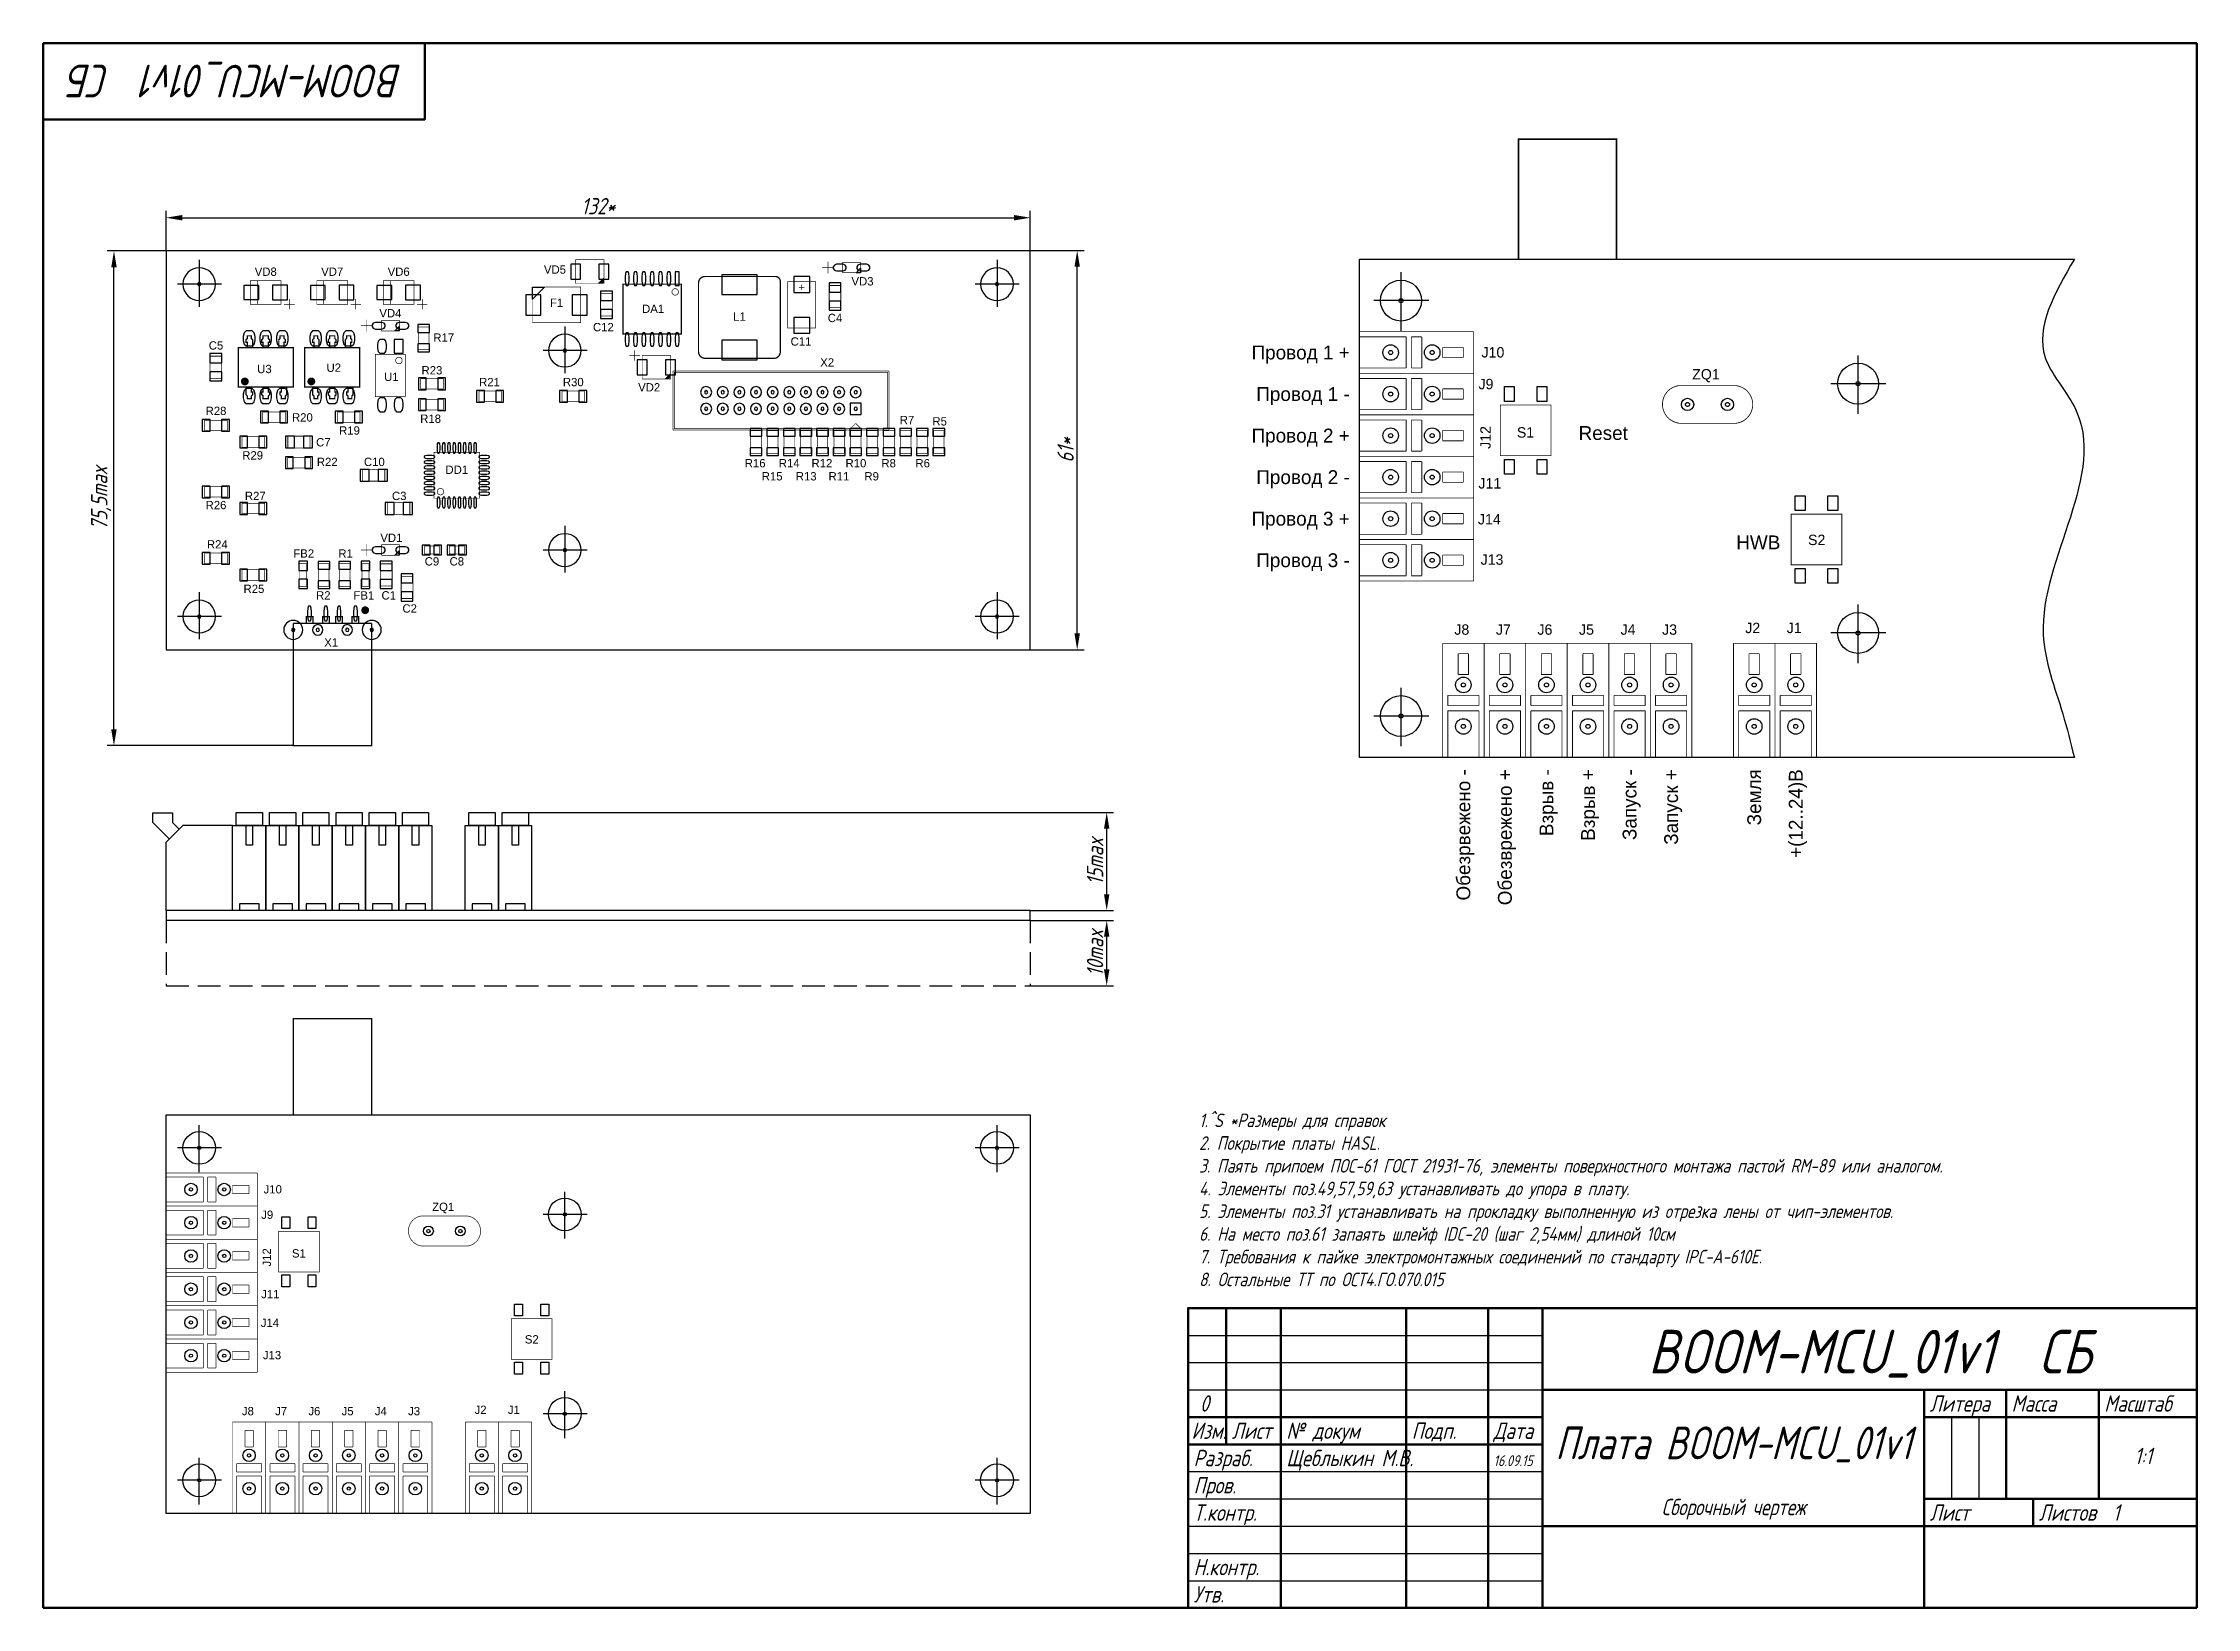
# Paper-space layout '1' of a CAD drawing. Extents: x 20 to 415, y 5 to 292.
# The model-space entities are those that its viewports show. They can reach past a viewport. Long polylines and large blocks are cut down to what shows.
import ezdxf
from ezdxf.enums import TextEntityAlignment as Align

# ---------------------------------------------------------------- set-up
doc = ezdxf.new("R2010")
doc.units = 0
doc.header["$MEASUREMENT"] = 0
doc.linetypes.add('GOST2.303 4', pattern=[7, 5, -2, 0])
doc.layers.get('0').update_dxf_attribs({"linetype": 'CONTINUOUS'})
doc.layers.get('Defpoints').update_dxf_attribs({"linetype": 'CONTINUOUS'})
for name, color, linetype in [('BOARD', 7, 'CONTINUOUS'), ('BOTTOM', 7, 'CONTINUOUS'), ('TOP', 7, 'CONTINUOUS'), ('Видовой экран', 3, 'CONTINUOUS')]:
    doc.layers.add(name, color=color, linetype=linetype)
doc.layers.add('Основной', color=7, linetype='CONTINUOUS', lineweight=50)
doc.layers.add('РАЗМЕРЫ', color=7, linetype='CONTINUOUS', lineweight=0)
doc.layers.get('Видовой экран').freeze()
doc.styles.add('ГОСТ А', font='', dxfattribs={"oblique": 15})
doc.styles.get('ГОСТ А').set_extended_font_data('GOST 2.304 type A')
doc.dimstyles.new('ЕСКД', dxfattribs={"dimscale": 0, "dimtxt": 3, "dimasz": 3, "dimexe": 1.25, "dimexo": 0, "dimtad": 1, "dimtoh": 1, "dimdec": 1, "dimrnd": 0.5, "dimtxsty": 'ГОСТ А', "dimcen": 5, "dimadec": 3, "dimazin": 2, "dimtfac": 0.75, "dimtdec": 4, "dimtmove": 1, "dimatfit": 3, "dimfxl": 1, "dimtolj": 1, "dimarcsym": 0})

psp = doc.layouts.new('1')

# ---------------------------------------------------------------- texts
at = {"style": 'ГОСТ А', "oblique": 15}
for s, p in [('Литера', (366, 40.99)), ('Масса', (381, 40.99)), ('Масштаб', (398, 40.99)), ('Изм.', (230.61, 35.99)), ('Лист', (238, 35.99)), ('№ докум', (248, 35.99)), ('Подп.', (271, 35.99)), ('Дата', (286, 35.99)), ('Разраб.', (231, 30.99)), ('Щеблыкин М.В.', (248, 30.99)), ('Пров.', (231, 25.99)), ('Т.контр.', (231, 20.99)), ('Лист', (366, 20.99)), ('Листов  1', (386, 20.99)), ('Н.контр.', (231, 10.99)), ('Утв.', (231, 5.99))]:
    psp.add_text(s, height=3, dxfattribs=at).set_placement(p)
at = {"style": 'ГОСТ А', "oblique": 15, "width": 0.95}
psp.add_text('Плата BOOM-MCU_01v1', height=6, dxfattribs=at).set_placement((330, 35), align=Align.MIDDLE)
at = {"style": 'ГОСТ А', "oblique": 15}
psp.add_text('1:1', height=3, dxfattribs=at).set_placement((405.16, 32.87), align=Align.MIDDLE)
at = {"style": 'ГОСТ А', "oblique": 15, "width": 0.95}
psp.add_text('Сборочный чертеж', height=3, dxfattribs=at).set_placement((330, 22), align=Align.CENTER)
at = {"insert": (232, 64), "char_height": 2.5, "width": 178, "attachment_point": 7, "style": 'ГОСТ А'}
psp.add_mtext('{\\FCS_Gost2304|c0;1.^S *Размеры для справок\\P2. Покрытие платы HASL.\\P3. Паять припоем ПОС-61 ГОСТ 21931-76, элементы поверхностного монтажа пастой RM-89 или аналогом.\\P4. Элементы поз.49,57,59,63 устанавливать до упора в плату.\\P5. Элементы поз.31 устанавливать на прокладку выполненную из отрезка лены от чип-элементов.\\P6. На место поз.61 запаять шлейф IDC-20 (шаг 2,54мм) длиной 10см\\P7. Требования к пайке электромонтажных соединений по стандарту IPC-A-610E.\\P8. Остальные ТТ по ОСТ4.ГО.070.015}', dxfattribs=at)
at = {"layer": 'TOP', "width": 1.019685}
for s, p in [('Провод 1 +', (259.63, 235.25)), ('Провод 1 -', (259.63, 227.63)), ('Провод 2 +', (259.63, 220.01)), ('Reset', (310.65, 220.48)), ('Провод 2 -', (259.63, 212.39)), ('Провод 3 +', (259.63, 204.77)), ('HWB', (338.6, 200.42)), ('Провод 3 -', (259.63, 197.15))]:
    psp.add_text(s, height=2.54, dxfattribs=at).set_placement(p, align=Align.MIDDLE_RIGHT)
for s, p in [('Обезрвежено -', (280.47, 158.82)), ('Обезврежено +', (288.09, 158.82)), ('Взрыв -', (295.71, 158.82)), ('Взрыв +', (303.33, 158.82)), ('Запуск -', (310.95, 158.82)), ('Запуск +', (318.57, 158.82)), ('Земля', (333.81, 158.82)), ('+(12..24)В', (341.43, 158.82))]:
    psp.add_text(s, height=2.54, rotation=90, dxfattribs=at).set_placement(p, align=Align.MIDDLE_RIGHT)

msp = doc.modelspace()

# ---------------------------------------------------------------- texts
at = {"layer": 'BOTTOM', "width": 1.019685}
for s, p in [('VD8', (460.74, -75.95)), ('VD7', (470.9, -75.95)), ('VD6', (481.06, -75.95)), ('VD5', (504.94, -75.62)), ('VD3', (551.94, -77.42)), ('VD4', (479.79, -82.3)), ('F1', (505.19, -80.69)), ('DA1', (519.94, -81.62)), ('L1', (533.14, -82.82)), ('C12', (512.34, -84.42)), ('C4', (547.74, -83.02)), ('C5', (453.14, -87.22)), ('R17', (487.94, -86.02)), ('C11', (542.54, -86.62)), ('U3', (460.54, -90.82)), ('U2', (471.14, -90.62)), ('X2', (546.54, -89.82)), ('U1', (479.94, -92.02)), ('R23', (486.14, -91.02)), ('R21', (494.94, -92.82)), ('R30', (507.74, -92.82)), ('VD2', (519.34, -93.62)), ('R28', (453.14, -97.22)), ('R20', (466.34, -98.22)), ('R18', (485.94, -98.42)), ('R7', (558.74, -98.62)), ('R19', (473.54, -100.22)), ('R5', (563.74, -98.82)), ('C7', (469.54, -102.02)), ('R29', (458.74, -104.02)), ('R22', (470.14, -105.02)), ('C10', (477.34, -105.02)), ('DD1', (489.94, -106.22)), ('R16', (535.54, -105.22)), ('R14', (540.74, -105.22)), ('R12', (545.74, -105.22)), ('R10', (550.94, -105.22)), ('R8', (555.94, -105.22)), ('R6', (561.14, -105.22)), ('R15', (538.14, -107.22)), ('R13', (543.34, -107.22)), ('R11', (548.34, -107.22)), ('R9', (553.34, -107.22)), ('R26', (453.14, -111.62)), ('R27', (459.14, -110.22)), ('C3', (481.14, -110.22)), ('VD1', (479.94, -116.62)), ('R24', (453.34, -117.62)), ('FB2', (466.54, -119.02)), ('R1', (472.94, -119.02)), ('C9', (486.14, -120.22)), ('C8', (489.94, -120.22)), ('R25', (458.94, -124.42)), ('R2', (469.54, -125.42)), ('FB1', (475.74, -125.42)), ('C1', (479.54, -125.42)), ('C2', (482.74, -127.42)), ('X1', (470.74, -132.62))]:
    msp.add_text(s, height=1.27, dxfattribs=at).set_placement(p, align=Align.CENTER)
at = {"layer": 'TOP', "width": 1.019685}
for s, p in [('J10', (460.42, -216.2)), ('J9', (460.05, -220.08)), ('J11', (460.04, -232.22)), ('J14', (459.98, -236.61)), ('J13', (460.31, -241.54)), ('J8', (457.1, -250.1)), ('J7', (462.18, -250.1)), ('J6', (467.26, -250.1)), ('J5', (472.34, -250.1)), ('J4', (477.42, -250.1)), ('J3', (482.5, -250.1)), ('J2', (492.66, -249.9)), ('J1', (497.74, -249.9))]:
    msp.add_text(s, height=1.27, dxfattribs=at).set_placement(p)
for s, p in [('ZQ1', (487.86, -218.88)), ('S1', (465.8, -225.99)), ('S2', (501.4, -239.13))]:
    msp.add_text(s, height=1.27, dxfattribs=at).set_placement(p, align=Align.CENTER)
msp.add_text('J12', height=1.27, rotation=90, dxfattribs=at).set_placement((461.54, -227.37))

# ---------------------------------------------------------------- blocks, each defined once
blk = doc.blocks.new('date')
at = {"style": 'ГОСТ А', "oblique": 15}
blk.add_text('16.09.15', height=2, dxfattribs=at).set_placement((0, 0))
blk = doc.blocks.new('Decimal')
at = {"style": 'ГОСТ А', "oblique": 15}
blk.add_text('BOOM-MCU_01v1  СБ', height=8, dxfattribs=at).set_placement((0, 0), align=Align.CENTER)
blk = doc.blocks.new('revision')
at = {"style": 'ГОСТ А', "oblique": 15}
blk.add_text('0', height=3, dxfattribs=at).set_placement((0, 0), align=Align.CENTER)
blk = doc.blocks.new('*D24')
at = {"layer": 'Defpoints', "color": 0}
for p in [(201.05, 131.1), (215.06, 131.1), (201.05, 119.1)]:
    blk.add_point(p, dxfattribs=at)
at = {"layer": 'РАЗМЕРЫ', "color": 0, "lineweight": -2}
for p, q in [((201.05, 131.1), (216.31, 131.1)), ((215.06, 122.1), (215.06, 128.1)), ((201.05, 119.1), (216.31, 119.1))]:
    blk.add_line(p, q, dxfattribs=at)
at = {"layer": 'РАЗМЕРЫ', "color": 0}
for points in [[(215.56, 128.1), (214.56, 128.1), (215.06, 131.1)], [(214.56, 122.1), (215.56, 122.1), (215.06, 119.1)]]:
    blk.add_solid(points, dxfattribs=at)
at = {"layer": 'РАЗМЕРЫ', "color": 0, "linetype": 'ByBlock', "insert": (212.93, 125.1), "char_height": 3, "attachment_point": 5, "rotation": 90, "style": 'ГОСТ А'}
blk.add_mtext('\\A1;10max', dxfattribs=at)
blk = doc.blocks.new('*D26')
at = {"layer": 'Defpoints', "color": 0}
for p in [(109.01, 150.9), (215.06, 150.9), (201.05, 132.9)]:
    blk.add_point(p, dxfattribs=at)
at = {"layer": 'РАЗМЕРЫ', "color": 0, "lineweight": -2}
for p, q in [((109.01, 150.9), (216.31, 150.9)), ((215.06, 135.9), (215.06, 147.9)), ((201.05, 132.9), (216.31, 132.9))]:
    blk.add_line(p, q, dxfattribs=at)
at = {"layer": 'РАЗМЕРЫ', "color": 0}
for points in [[(215.56, 147.9), (214.56, 147.9), (215.06, 150.9)], [(214.56, 135.9), (215.56, 135.9), (215.06, 132.9)]]:
    blk.add_solid(points, dxfattribs=at)
at = {"layer": 'РАЗМЕРЫ', "color": 0, "linetype": 'ByBlock', "insert": (212.93, 141.9), "char_height": 3, "attachment_point": 5, "rotation": 90, "style": 'ГОСТ А'}
blk.add_mtext('\\A1;15max', dxfattribs=at)
blk = doc.blocks.new('*D29')
at = {"layer": 'Defpoints', "color": 0}
for p in [(201.05, 259.97), (42.55, 253.97), (201.05, 253.97)]:
    blk.add_point(p, dxfattribs=at)
at = {"layer": 'РАЗМЕРЫ', "color": 0, "lineweight": -2}
for p, q in [((42.55, 253.97), (42.55, 261.22)), ((201.05, 253.97), (201.05, 261.22)), ((45.55, 259.97), (198.05, 259.97))]:
    blk.add_line(p, q, dxfattribs=at)
at = {"layer": 'РАЗМЕРЫ', "color": 0}
for points in [[(45.55, 260.47), (45.55, 259.47), (42.55, 259.97)], [(198.05, 259.47), (198.05, 260.47), (201.05, 259.97)]]:
    blk.add_solid(points, dxfattribs=at)
at = {"layer": 'РАЗМЕРЫ', "color": 0, "linetype": 'ByBlock', "insert": (121.8, 262.09), "char_height": 3, "attachment_point": 5, "style": 'ГОСТ А'}
blk.add_mtext('\\A1;132*', dxfattribs=at)
blk = doc.blocks.new('*D30')
at = {"layer": 'Defpoints', "color": 0}
for p in [(201.05, 253.97), (209.65, 253.97), (201.05, 180.73)]:
    blk.add_point(p, dxfattribs=at)
at = {"layer": 'РАЗМЕРЫ', "color": 0, "lineweight": -2}
for p, q in [((201.05, 253.97), (210.9, 253.97)), ((209.65, 183.73), (209.65, 250.97)), ((201.05, 180.73), (210.9, 180.73))]:
    blk.add_line(p, q, dxfattribs=at)
at = {"layer": 'РАЗМЕРЫ', "color": 0}
for points in [[(210.15, 250.97), (209.15, 250.97), (209.65, 253.97)], [(209.15, 183.73), (210.15, 183.73), (209.65, 180.73)]]:
    blk.add_solid(points, dxfattribs=at)
at = {"layer": 'РАЗМЕРЫ', "color": 0, "linetype": 'ByBlock', "insert": (207.52, 217.35), "char_height": 3, "attachment_point": 5, "rotation": 90, "style": 'ГОСТ А'}
blk.add_mtext('\\A1;61*', dxfattribs=at)
blk = doc.blocks.new('*D50')
at = {"layer": 'Defpoints', "color": 0}
for p in [(33, 253.89), (42.55, 253.89), (65.88, 163.14)]:
    blk.add_point(p, dxfattribs=at)
at = {"layer": 'РАЗМЕРЫ', "color": 0, "lineweight": -2}
for p, q in [((42.55, 253.89), (31.75, 253.89)), ((33, 166.14), (33, 250.89)), ((65.88, 163.14), (31.75, 163.14))]:
    blk.add_line(p, q, dxfattribs=at)
at = {"layer": 'РАЗМЕРЫ', "color": 0}
for points in [[(33.5, 250.89), (32.5, 250.89), (33, 253.89)], [(32.5, 166.14), (33.5, 166.14), (33, 163.14)]]:
    blk.add_solid(points, dxfattribs=at)
at = {"layer": 'РАЗМЕРЫ', "color": 0, "linetype": 'ByBlock', "insert": (30.65, 208.51), "char_height": 3, "attachment_point": 5, "rotation": 90, "style": 'ГОСТ А'}
blk.add_mtext('\\A1;75,5max', dxfattribs=at)
blk = doc.blocks.new('FIGURE_CIRCLE')
blk.add_circle((0, 0), 0.5)
blk = doc.blocks.new('FIGURE_SQUARE')
blk.add_lwpolyline([(-0.5, -0.5), (-0.5, 0.5), (0.5, 0.5), (0.5, -0.5)], close=True)
blk = doc.blocks.new('FIGURE_OBLONG')
blk.add_lwpolyline([(-0.5, -0.125), (-0.5, 0.125), (-0.416, 0.375), (-0.25, 0.5), (0.25, 0.5), (0.416, 0.375), (0.5, 0.125), (0.5, -0.125), (0.416, -0.375), (0.25, -0.5), (-0.25, -0.5), (-0.416, -0.375)], close=True)
blk = doc.blocks.new('WAGO')
at = {"layer": 'BOTTOM', "linetype": 'ByBlock', "ltscale": 100}
for p, q in [((-1.54, 0), (-1.54, -1)), ((1.46, -1), (1.46, 0)), ((-1.54, -1), (1.46, -1)), ((-0.54, -13), (-0.54, -10)), ((-0.54, -10), (0.46, -10)), ((0.46, -10), (0.46, -13))]:
    blk.add_line(p, q, dxfattribs=at)
for points in [[(-2.54, 0), (2.54, 0), (2.54, -13), (-2.54, -13)], [(-2.04, -13), (1.96, -13), (1.96, -15), (-2.04, -15)]]:
    blk.add_lwpolyline(points, close=True, dxfattribs=at)

# ---------------------------------------------------------------- dimensions: what is measured, and where the dimension line sits
at = {"layer": 'РАЗМЕРЫ'}
dim = psp.add_linear_dim(base=(201.05, 259.97), p1=(42.55, 253.97), p2=(201.05, 253.97), text='<>*', dimstyle='ЕСКД', override={"dimscale": 1, "dimlfac": 0.833333, "dimtxsty": 'ГОСТ А', "dimsah": 1, "dimtolj": 1}, dxfattribs=at)
dim.commit()
dim.dimension.update_dxf_attribs({"geometry": '*D29', "text_midpoint": (121.8, 262.09)})
for base, p1, p2, text, picture, middle in [((33, 253.89), (65.88, 163.14), (42.55, 253.89), '<>max', '*D50', (30.65, 208.51)), ((209.65, 253.97), (201.05, 180.73), (201.05, 253.97), '<>*', '*D30', (207.52, 217.35)), ((215.06, 150.9), (201.05, 132.9), (109.01, 150.9), '<>max', '*D26', (212.93, 141.9)), ((215.06, 131.1), (201.05, 119.1), (201.05, 131.1), '<>max', '*D24', (212.93, 125.1))]:
    dim = psp.add_linear_dim(base=base, p1=p1, p2=p2, angle=90, text=text, dimstyle='ЕСКД', override={"dimscale": 1, "dimlfac": 0.833333, "dimtxsty": 'ГОСТ А', "dimsah": 1, "dimtolj": 1}, dxfattribs=at)
    dim.commit()
    dim.dimension.update_dxf_attribs({"geometry": picture, "text_midpoint": middle})

# ---------------------------------------------------------------- linework, layer by layer
at = {"layer": 'BOARD'}
for points in [[(577.58, -133.1), (577.58, -72.14), (445.5, -72.14), (445.5, -133.1)], [(445.5, -172.95), (445.5, -174.45), (577.58, -174.45), (577.58, -172.95)], [(577.58, -204.16), (577.58, -265.12), (445.5, -265.12), (445.5, -204.16)]]:
    msp.add_lwpolyline(points, close=True, dxfattribs=at)
at = {"layer": 'BOTTOM', "linetype": 'ByBlock'}
for p, q in [((450.58, -73.51), (450.58, -80.67)), ((572.5, -73.51), (572.5, -80.67)), ((453.99, -77.22), (447.24, -77.22)), ((575.91, -77.22), (569.16, -77.22)), ((506.46, -83.67), (506.46, -90.83)), ((509.87, -87.38), (503.12, -87.38)), ((506.46, -114.15), (506.46, -121.31)), ((509.87, -117.86), (503.12, -117.86)), ((450.58, -124.31), (450.58, -131.47)), ((572.5, -124.31), (572.5, -131.47)), ((453.99, -128.02), (447.24, -128.02)), ((575.91, -128.02), (569.16, -128.02)), ((443.5, -159.5), (443.5, -158)), ((443.5, -158), (446.5, -158)), ((446.5, -158), (446.5, -159.5)), ((445.99, -162.01), (443.5, -159.5)), ((443.5, -159.5), (443.5, -159.5)), ((445.5, -162.5), (448, -160)), ((446.5, -159.5), (447.5, -160.5)), ((448.05, -159.95), (448, -160)), ((455.66, -159.95), (448.05, -159.95)), ((445.5, -172.95), (445.5, -162.5)), ((450.58, -212.94), (450.58, -205.78)), ((572.5, -212.94), (572.5, -205.78)), ((453.99, -209.24), (447.24, -209.24)), ((575.91, -209.24), (569.16, -209.24)), ((506.46, -223.1), (506.46, -215.94)), ((509.87, -219.4), (503.12, -219.4)), ((506.46, -253.58), (506.46, -246.42)), ((509.87, -249.88), (503.12, -249.88)), ((450.58, -263.74), (450.58, -256.58)), ((572.5, -263.74), (572.5, -256.58)), ((453.99, -260.04), (447.24, -260.04)), ((575.91, -260.04), (569.16, -260.04))]:
    msp.add_line(p, q, dxfattribs=at)
at = {"layer": 'BOTTOM', "linetype": 'GOST2.303 4'}
for p, q in [((445.5, -174.45), (445.5, -184.45)), ((577.58, -174.45), (577.58, -184.45)), ((445.5, -184.45), (577.58, -184.45))]:
    msp.add_line(p, q, dxfattribs=at)
at = {"layer": 'BOTTOM'}
for points, const_width in [([(508.11, -77.12), (508.11, -73.5), (512.43, -73.5), (512.43, -77.12), (508.11, -77.12)], 0.1), ([(546.68, -75.58), (546.68, -73.78)], 0.1), ([(512.37, -76.31), (511.57, -77.11)], 0.1), ([(511.67, -77.11), (512.37, -76.41)], 0.1), ([(547.58, -74.68), (545.77, -74.68)], 0.1), ([(548.93, -75.48), (548.93, -73.88), (551.62, -73.88), (551.62, -75.48), (548.93, -75.48)], 0.1), ([(463.09, -76.69), (463.09, -80.29), (458.39, -80.29), (458.39, -76.69), (463.09, -76.69)], 0.1), ([(459.44, -76.69), (459.44, -80.29)], 0.1), ([(473.25, -76.69), (473.25, -80.29), (468.55, -80.29), (468.55, -76.69), (473.25, -76.69)], 0.1), ([(469.6, -76.69), (469.6, -80.29)], 0.1), ([(483.41, -76.69), (483.41, -80.29), (478.71, -80.29), (478.71, -76.69), (483.41, -76.69)], 0.1), ([(479.76, -76.69), (479.76, -80.29)], 0.1), ([(508.87, -77.67), (508.87, -83.11), (501.51, -83.11), (501.51, -77.67), (508.87, -77.67)], 0.1), ([(511.77, -77.11), (512.37, -76.51)], 0.1), ([(511.87, -77.11), (512.37, -76.61)], 0.1), ([(513.71, -82.09), (511.91, -82.09), (511.91, -78.69), (513.71, -78.69), (513.71, -82.09)], 0.12), ([(512.37, -76.71), (511.97, -77.11)], 0.1), ([(512.07, -77.11), (512.37, -76.81)], 0.1), ([(512.37, -76.91), (512.17, -77.11)], 0.1), ([(524.24, -77.22), (515.35, -77.22), (515.35, -84.84), (524.24, -84.84), (524.24, -77.22)], 0.2), ([(544.8, -83.94), (540.5, -83.94), (540.5, -76.84), (544.8, -76.84), (544.8, -83.94)], 0.1), ([(543.05, -77.69), (542.25, -77.69)], 0.1), ([(542.66, -77.29), (542.66, -78.09)], 0.1), ([(546.84, -77.42), (548.63, -77.42), (548.63, -80.82), (546.84, -80.82), (546.84, -77.42)], 0.12), ([(463.54, -80.29), (465.14, -80.29)], 0.1), ([(464.34, -79.49), (464.34, -81.09)], 0.1), ([(473.7, -80.29), (475.3, -80.29)], 0.1), ([(474.5, -79.49), (474.5, -81.09)], 0.1), ([(483.86, -80.29), (485.46, -80.29)], 0.1), ([(484.66, -79.49), (484.66, -81.09)], 0.1), ([(477.09, -83.57), (475.29, -83.57)], 0.1), ([(476.19, -84.47), (476.19, -82.67)], 0.1), ([(478.44, -84.37), (478.44, -82.77), (481.14, -82.77), (481.14, -84.37), (478.44, -84.37)], 0.1), ([(485.67, -87.2), (484.07, -87.2), (484.07, -83.75), (485.67, -83.75), (485.67, -87.2)], 0.1), ([(456.54, -92.92), (456.54, -86.92), (464.94, -86.92), (464.94, -92.92), (456.54, -92.92)], 0.2), ([(458.74, -86.92), (458.74, -85.72), (458.54, -85.52), (458.54, -85.12), (457.94, -85.12), (457.94, -85.52), (457.74, -85.72), (457.74, -86.12), (457.94, -86.12), (457.94, -86.92)], 0.2), ([(461.14, -86.92), (461.14, -86.12), (461.34, -86.12), (461.34, -85.72), (461.14, -85.52), (461.14, -85.12), (460.34, -85.12), (460.34, -85.52), (460.14, -85.72), (460.14, -86.12), (460.34, -86.12), (460.34, -86.92)], 0.2), ([(462.74, -86.92), (462.74, -85.72), (462.94, -85.52), (462.94, -85.12), (463.54, -85.12), (463.54, -85.52), (463.74, -85.72), (463.74, -86.12), (463.54, -86.12), (463.54, -86.92)], 0.2), ([(466.7, -92.92), (466.7, -86.92), (475.1, -86.92), (475.1, -92.92), (466.7, -92.92)], 0.2), ([(468.9, -86.92), (468.9, -85.72), (468.7, -85.52), (468.7, -85.12), (468.1, -85.12), (468.1, -85.52), (467.9, -85.72), (467.9, -86.12), (468.1, -86.12), (468.1, -86.92)], 0.2), ([(471.3, -86.92), (471.3, -86.12), (471.5, -86.12), (471.5, -85.72), (471.3, -85.52), (471.3, -85.12), (470.5, -85.12), (470.5, -85.52), (470.3, -85.72), (470.3, -86.12), (470.5, -86.12), (470.5, -86.92)], 0.2), ([(472.9, -86.92), (472.9, -85.72), (473.1, -85.52), (473.1, -85.12), (473.7, -85.12), (473.7, -85.52), (473.9, -85.72), (473.9, -86.12), (473.7, -86.12), (473.7, -86.92)], 0.2), ([(452.22, -88.22), (454.02, -88.22), (454.02, -91.62), (452.22, -91.62), (452.22, -88.22)], 0.12), ([(477.49, -87.94), (482.09, -87.94), (482.09, -94.44), (477.49, -94.44), (477.49, -87.94)], 0.1), ([(517.93, -88.12), (516.33, -88.12)], 0.1), ([(517.13, -88.92), (517.13, -87.32)], 0.1), ([(518.27, -91.73), (518.27, -88.1), (522.59, -88.1), (522.59, -91.73), (518.27, -91.73)], 0.1), ([(484.42, -93.26), (484.42, -91.66), (487.87, -91.66), (487.87, -93.26), (484.42, -93.26)], 0.1), ([(522.53, -90.92), (521.73, -91.72)], 0.1), ([(521.83, -91.72), (522.53, -91.02)], 0.1), ([(521.93, -91.72), (522.53, -91.12)], 0.1), ([(522.03, -91.72), (522.53, -91.22)], 0.1), ([(522.53, -91.32), (522.13, -91.72)], 0.1), ([(522.23, -91.72), (522.53, -91.42)], 0.1), ([(522.53, -91.52), (522.33, -91.72)], 0.1), ([(555.98, -90.5), (522.98, -90.5)], 0.1), ([(522.98, -90.5), (522.98, -99.5)], 0.1), ([(555.78, -90.7), (523.18, -90.7)], 0.1), ([(523.18, -90.7), (523.18, -99.3)], 0.1), ([(555.78, -99.3), (555.78, -90.7)], 0.1), ([(555.98, -99.5), (555.98, -90.5)], 0.1), ([(457.74, -92.92), (457.74, -94.12), (457.94, -94.32), (457.94, -94.72), (458.54, -94.72), (458.54, -94.32), (458.74, -94.12), (458.74, -93.72), (458.54, -93.72), (458.54, -92.92)], 0.2), ([(460.34, -92.92), (460.34, -93.72), (460.14, -93.72), (460.14, -94.12), (460.34, -94.32), (460.34, -94.72), (461.14, -94.72), (461.14, -94.32), (461.34, -94.12), (461.34, -93.72), (461.14, -93.72), (461.14, -92.92)], 0.2), ([(463.94, -92.92), (463.94, -94.12), (463.74, -94.32), (463.74, -94.72), (463.14, -94.72), (463.14, -94.32), (462.94, -94.12), (462.94, -93.72), (463.14, -93.72), (463.14, -92.92)], 0.2), ([(467.9, -92.92), (467.9, -94.12), (468.1, -94.32), (468.1, -94.72), (468.7, -94.72), (468.7, -94.32), (468.9, -94.12), (468.9, -93.72), (468.7, -93.72), (468.7, -92.92)], 0.2), ([(470.5, -92.92), (470.5, -93.72), (470.3, -93.72), (470.3, -94.12), (470.5, -94.32), (470.5, -94.72), (471.3, -94.72), (471.3, -94.32), (471.5, -94.12), (471.5, -93.72), (471.3, -93.72), (471.3, -92.92)], 0.2), ([(474.1, -92.92), (474.1, -94.12), (473.9, -94.32), (473.9, -94.72), (473.3, -94.72), (473.3, -94.32), (473.1, -94.12), (473.1, -93.72), (473.3, -93.72), (473.3, -92.92)], 0.2), ([(487.87, -94.83), (487.87, -96.43), (484.42, -96.43), (484.42, -94.83), (487.87, -94.83)], 0.1), ([(493.31, -95.16), (493.31, -93.56), (496.75, -93.56), (496.75, -95.16), (493.31, -95.16)], 0.1), ([(506, -95.16), (506, -93.56), (509.45, -93.56), (509.45, -95.16), (506, -95.16)], 0.1), ([(460.29, -98.34), (460.29, -96.74), (463.74, -96.74), (463.74, -98.34), (460.29, -98.34)], 0.1), ([(471.71, -98.34), (471.71, -96.74), (475.17, -96.74), (475.17, -98.34), (471.71, -98.34)], 0.1), ([(451.39, -99.61), (451.39, -98.01), (454.85, -98.01), (454.85, -99.61), (451.39, -99.61)], 0.1), ([(522.98, -99.5), (555.98, -99.5)], 0.1), ([(523.18, -99.3), (555.78, -99.3)], 0.1), ([(536.47, -103.07), (534.87, -103.07), (534.87, -99.62), (536.47, -99.62), (536.47, -103.07)], 0.1), ([(539.01, -103.07), (537.41, -103.07), (537.41, -99.62), (539.01, -99.62), (539.01, -103.07)], 0.1), ([(541.55, -103.07), (539.95, -103.07), (539.95, -99.62), (541.55, -99.62), (541.55, -103.07)], 0.1), ([(544.09, -103.07), (542.49, -103.07), (542.49, -99.62), (544.09, -99.62), (544.09, -103.07)], 0.1), ([(546.63, -103.07), (545.03, -103.07), (545.03, -99.62), (546.63, -99.62), (546.63, -103.07)], 0.1), ([(549.17, -103.07), (547.57, -103.07), (547.57, -99.62), (549.17, -99.62), (549.17, -103.07)], 0.1), ([(550.11, -99.3), (550.91, -98.5)], 0.1), ([(551.71, -99.3), (550.11, -99.3)], 0.1), ([(551.71, -103.07), (550.11, -103.07), (550.11, -99.62), (551.71, -99.62), (551.71, -103.07)], 0.1), ([(550.91, -98.5), (551.71, -99.3)], 0.1), ([(554.25, -103.07), (552.65, -103.07), (552.65, -99.62), (554.25, -99.62), (554.25, -103.07)], 0.1), ([(556.79, -103.07), (555.19, -103.07), (555.19, -99.62), (556.79, -99.62), (556.79, -103.07)], 0.1), ([(559.33, -103.07), (557.73, -103.07), (557.73, -99.62), (559.33, -99.62), (559.33, -103.07)], 0.1), ([(561.87, -103.07), (560.27, -103.07), (560.27, -99.62), (561.87, -99.62), (561.87, -103.07)], 0.1), ([(564.41, -103.07), (562.81, -103.07), (562.81, -99.62), (564.41, -99.62), (564.41, -103.07)], 0.1), ([(457.11, -102.15), (457.11, -100.55), (460.56, -100.55), (460.56, -102.15), (457.11, -102.15)], 0.1), ([(467.52, -100.45), (467.52, -102.25), (464.12, -102.25), (464.12, -100.45), (467.52, -100.45)], 0.12), ([(464.1, -105.32), (464.1, -103.72), (467.55, -103.72), (467.55, -105.32), (464.1, -105.32)], 0.1), ([(486.45, -102.93), (493.45, -102.93), (493.45, -109.93), (486.45, -109.93), (486.45, -102.93)], 0.1), ([(478.95, -105.53), (478.95, -107.33), (475.55, -107.33), (475.55, -105.53), (478.95, -105.53)], 0.12), ([(451.39, -109.77), (451.39, -108.17), (454.85, -108.17), (454.85, -109.77), (451.39, -109.77)], 0.1), ([(482.76, -110.61), (482.76, -112.41), (479.36, -112.41), (479.36, -110.61), (482.76, -110.61)], 0.12), ([(457.11, -112.31), (457.11, -110.71), (460.56, -110.71), (460.56, -112.31), (457.11, -112.31)], 0.1), ([(451.39, -119.93), (451.39, -118.33), (454.85, -118.33), (454.85, -119.93), (451.39, -119.93)], 0.1), ([(477.09, -117.86), (475.29, -117.86)], 0.1), ([(476.19, -118.76), (476.19, -116.96)], 0.1), ([(478.44, -118.66), (478.44, -117.06), (481.14, -117.06), (481.14, -118.66), (478.44, -118.66)], 0.1), ([(487.26, -117.23), (487.26, -118.48), (485.01, -118.48), (485.01, -117.23), (487.26, -117.23)], 0.1), ([(488.82, -118.48), (488.82, -117.23), (491.07, -117.23), (491.07, -118.48), (488.82, -118.48)], 0.1), ([(457.11, -122.47), (457.11, -120.87), (460.56, -120.87), (460.56, -122.47), (457.11, -122.47)], 0.1), ([(467, -123.39), (465.9, -123.39), (465.9, -119.94), (467, -119.94), (467, -123.39)], 0.1), ([(468.83, -119.94), (470.43, -119.94), (470.43, -123.39), (468.83, -123.39), (468.83, -119.94)], 0.1), ([(472, -119.94), (473.61, -119.94), (473.61, -123.39), (472, -123.39), (472, -119.94)], 0.1), ([(476.53, -123.39), (475.43, -123.39), (475.43, -119.94), (476.53, -119.94), (476.53, -123.39)], 0.1), ([(478.25, -119.97), (480.06, -119.97), (480.06, -123.37), (478.25, -123.37), (478.25, -119.97)], 0.12), ([(481.43, -121.87), (483.23, -121.87), (483.23, -125.27), (481.43, -125.27), (481.43, -121.87)], 0.12), ([(476.94, -129.06), (476.94, -147.76), (464.94, -147.76), (464.94, -129.06)], 0.2), ([(476.94, -129.06), (464.94, -129.06)], 0.2), ([(467.94, -129.06), (467.94, -128.06), (466.94, -128.06), (466.94, -129.06)], 0.2), ([(470.44, -129.06), (470.44, -128.06), (469.44, -128.06), (469.44, -129.06)], 0.2), ([(472.44, -129.06), (472.44, -128.06), (471.44, -128.06), (471.44, -129.06)], 0.2), ([(474.94, -129.06), (474.94, -128.06), (473.94, -128.06), (473.94, -129.06)], 0.2), ([(476.94, -204.16), (476.94, -189.5), (464.94, -189.5), (464.94, -204.16)], 0.2)]:
    msp.add_lwpolyline(points, dxfattribs=dict(at, const_width=const_width))
for points, const_width in [([(526.88, -87.55), (526.88, -77.05, -0.414214), (527.88, -76.05), (538.63, -76.05, -0.414214), (539.38, -76.8), (539.38, -87.55, -0.333333), (538.63, -88.55), (527.88, -88.55, -0.414214), (526.88, -87.55)], 0.2), ([(522.81, -78.41, -1), (523.81, -78.41, -1), (522.81, -78.41)], 0.1), ([(480.59, -88.89, -1), (481.59, -88.89, -1), (480.59, -88.89)], 0.1), ([(457.25, -92.09, -1), (457.85, -92.09, -1), (457.25, -92.09)], 0.6), ([(467.41, -92.09, -1), (468.01, -92.09, -1), (467.41, -92.09)], 0.6), ([(486.95, -108.93, -1), (487.95, -108.93, -1), (486.95, -108.93)], 0.1), ([(475.64, -127.06, -1), (476.24, -127.06, -1), (475.64, -127.06)], 0.6)]:
    msp.add_lwpolyline(points, format="xyb", dxfattribs=dict(at, const_width=const_width))
for points in [[(551.62, -75.48), (550.95, -75.48), (551.62, -74.8)], [(501.51, -77.67), (503.35, -77.67), (501.51, -79.51)], [(481.14, -84.37), (480.46, -84.37), (481.14, -83.69)], [(481.14, -118.66), (480.46, -118.66), (481.14, -117.98)]]:
    msp.add_lwpolyline(points, close=True, dxfattribs=at)
at = {"layer": 'TOP', "const_width": 0.1}
for points in [[(445.5, -213.05), (445.5, -218.13)], [(459.47, -213.05), (445.5, -213.05)], [(459.47, -218.13), (459.47, -213.05)], [(445.5, -213.68), (451.21, -213.68)], [(445.5, -217.49), (445.5, -213.68)], [(451.21, -213.68), (451.21, -217.49)], [(451.85, -213.68), (453.12, -213.68)], [(451.85, -217.49), (451.85, -213.68)], [(453.12, -213.68), (453.12, -217.49)], [(455.66, -214.95), (458.2, -214.95)], [(455.66, -216.22), (455.66, -214.95)], [(458.2, -214.95), (458.2, -216.22)], [(450.58, -217.49), (445.5, -217.49)], [(445.5, -218.13), (459.47, -218.13)], [(445.5, -218.13), (445.5, -223.21)], [(459.47, -218.13), (445.5, -218.13)], [(451.21, -217.49), (450.58, -217.49)], [(453.12, -217.49), (451.85, -217.49)], [(458.2, -216.22), (455.66, -216.22)], [(459.47, -223.21), (459.47, -218.13)], [(445.5, -218.76), (451.21, -218.76)], [(445.5, -222.57), (445.5, -218.76)], [(451.21, -218.76), (451.21, -222.57)], [(451.85, -218.76), (453.12, -218.76)], [(451.85, -222.57), (451.85, -218.76)], [(453.12, -218.76), (453.12, -222.57)], [(455.66, -220.03), (458.2, -220.03)], [(455.66, -221.3), (455.66, -220.03)], [(458.2, -220.03), (458.2, -221.3)], [(491.55, -219.64), (484.55, -219.64)], [(450.58, -222.57), (445.5, -222.57)], [(445.5, -223.21), (445.5, -228.29)], [(459.47, -223.21), (445.5, -223.21)], [(445.5, -223.21), (459.47, -223.21)], [(445.5, -223.84), (451.21, -223.84)], [(445.5, -227.65), (445.5, -223.84)], [(451.21, -222.57), (450.58, -222.57)], [(451.21, -223.84), (451.21, -227.65)], [(453.12, -222.57), (451.85, -222.57)], [(451.85, -223.84), (453.12, -223.84)], [(451.85, -227.65), (451.85, -223.84)], [(453.12, -223.84), (453.12, -227.65)], [(458.2, -221.3), (455.66, -221.3)], [(459.47, -228.29), (459.47, -223.21)], [(462.72, -225.11), (462.72, -228.21), (468.92, -228.21), (468.92, -222.01), (462.72, -222.01), (462.72, -225.11)], [(455.66, -225.11), (458.2, -225.11)], [(455.66, -226.38), (455.66, -225.11)], [(458.2, -226.38), (455.66, -226.38)], [(458.2, -225.11), (458.2, -226.38)], [(491.55, -224.24), (484.55, -224.24)], [(450.58, -227.65), (445.5, -227.65)], [(445.5, -228.29), (459.47, -228.29)], [(445.5, -228.29), (445.5, -233.37)], [(459.47, -228.29), (445.5, -228.29)], [(445.5, -228.92), (451.21, -228.92)], [(445.5, -232.73), (445.5, -228.92)], [(451.21, -227.65), (450.58, -227.65)], [(451.21, -228.92), (451.21, -232.73)], [(453.12, -227.65), (451.85, -227.65)], [(451.85, -228.92), (453.12, -228.92)], [(451.85, -232.73), (451.85, -228.92)], [(453.12, -228.92), (453.12, -232.73)], [(459.47, -233.37), (459.47, -228.29)], [(455.66, -230.19), (458.2, -230.19)], [(455.66, -231.46), (455.66, -230.19)], [(458.2, -231.46), (455.66, -231.46)], [(458.2, -230.19), (458.2, -231.46)], [(450.58, -232.73), (445.5, -232.73)], [(445.5, -233.37), (445.5, -238.45)], [(459.47, -233.37), (445.5, -233.37)], [(445.5, -233.37), (459.47, -233.37)], [(445.5, -234), (451.21, -234)], [(445.5, -237.81), (445.5, -234)], [(451.21, -232.73), (450.58, -232.73)], [(451.21, -234), (451.21, -237.81)], [(453.12, -232.73), (451.85, -232.73)], [(451.85, -234), (453.12, -234)], [(451.85, -237.81), (451.85, -234)], [(453.12, -234), (453.12, -237.81)], [(459.47, -238.45), (459.47, -233.37)], [(455.66, -235.27), (458.2, -235.27)], [(455.66, -236.54), (455.66, -235.27)], [(458.2, -236.54), (455.66, -236.54)], [(458.2, -235.27), (458.2, -236.54)], [(498.28, -238.45), (498.28, -241.55), (504.48, -241.55), (504.48, -235.35), (498.28, -235.35), (498.28, -238.45)], [(450.58, -237.81), (445.5, -237.81)], [(445.5, -238.45), (459.47, -238.45)], [(445.5, -238.45), (445.5, -243.53)], [(459.47, -238.45), (445.5, -238.45)], [(445.5, -239.08), (451.21, -239.08)], [(445.5, -242.89), (445.5, -239.08)], [(451.21, -237.81), (450.58, -237.81)], [(451.21, -239.08), (451.21, -242.89)], [(453.12, -237.81), (451.85, -237.81)], [(451.85, -239.08), (453.12, -239.08)], [(451.85, -242.89), (451.85, -239.08)], [(453.12, -239.08), (453.12, -242.89)], [(459.47, -243.53), (459.47, -238.45)], [(455.66, -240.35), (458.2, -240.35)], [(455.66, -241.62), (455.66, -240.35)], [(458.2, -241.62), (455.66, -241.62)], [(458.2, -240.35), (458.2, -241.62)], [(450.58, -242.89), (445.5, -242.89)], [(445.5, -243.53), (459.47, -243.53)], [(451.21, -242.89), (450.58, -242.89)], [(453.12, -242.89), (451.85, -242.89)], [(455.66, -251.15), (455.66, -265.12)], [(460.74, -251.15), (455.66, -251.15)], [(457.57, -252.42), (458.83, -252.42)], [(457.57, -254.96), (457.57, -252.42)], [(458.83, -252.42), (458.83, -254.96)], [(460.74, -265.12), (460.74, -251.15)], [(460.74, -251.15), (460.74, -265.12)], [(465.82, -251.15), (460.74, -251.15)], [(462.64, -252.42), (463.92, -252.42)], [(462.64, -254.96), (462.64, -252.42)], [(463.92, -252.42), (463.92, -254.96)], [(465.82, -265.12), (465.82, -251.15)], [(465.82, -251.15), (465.82, -265.12)], [(470.9, -251.15), (465.82, -251.15)], [(467.73, -252.42), (469, -252.42)], [(467.73, -254.96), (467.73, -252.42)], [(469, -252.42), (469, -254.96)], [(470.9, -265.12), (470.9, -251.15)], [(470.9, -251.15), (470.9, -265.12)], [(475.98, -251.15), (470.9, -251.15)], [(472.81, -252.42), (474.07, -252.42)], [(472.81, -254.96), (472.81, -252.42)], [(474.07, -252.42), (474.07, -254.96)], [(475.98, -265.12), (475.98, -251.15)], [(475.98, -251.15), (475.98, -265.12)], [(481.06, -251.15), (475.98, -251.15)], [(477.88, -252.42), (479.15, -252.42)], [(477.88, -254.96), (477.88, -252.42)], [(479.15, -252.42), (479.15, -254.96)], [(481.06, -265.12), (481.06, -251.15)], [(481.06, -251.15), (481.06, -265.12)], [(486.14, -251.15), (481.06, -251.15)], [(482.96, -252.42), (484.24, -252.42)], [(482.96, -254.96), (482.96, -252.42)], [(484.24, -252.42), (484.24, -254.96)], [(486.14, -265.12), (486.14, -251.15)], [(491.22, -251.15), (491.22, -265.12)], [(496.3, -251.15), (491.22, -251.15)], [(493.12, -252.42), (494.39, -252.42)], [(493.12, -254.96), (493.12, -252.42)], [(494.39, -252.42), (494.39, -254.96)], [(496.3, -265.12), (496.3, -251.15)], [(496.3, -251.15), (496.3, -265.12)], [(501.38, -251.15), (496.3, -251.15)], [(498.2, -252.42), (499.48, -252.42)], [(498.2, -254.96), (498.2, -252.42)], [(499.48, -252.42), (499.48, -254.96)], [(501.38, -265.12), (501.38, -251.15)], [(458.83, -254.96), (457.57, -254.96)], [(463.92, -254.96), (462.64, -254.96)], [(469, -254.96), (467.73, -254.96)], [(474.07, -254.96), (472.81, -254.96)], [(479.15, -254.96), (477.88, -254.96)], [(484.24, -254.96), (482.96, -254.96)], [(494.39, -254.96), (493.12, -254.96)], [(499.48, -254.96), (498.2, -254.96)], [(456.3, -257.5), (460.11, -257.5)], [(456.3, -258.77), (456.3, -257.5)], [(460.11, -257.5), (460.11, -258.77)], [(461.38, -257.5), (465.19, -257.5)], [(461.38, -258.77), (461.38, -257.5)], [(465.19, -257.5), (465.19, -258.77)], [(466.45, -257.5), (470.26, -257.5)], [(466.45, -258.77), (466.45, -257.5)], [(470.26, -257.5), (470.26, -258.77)], [(471.54, -257.5), (475.35, -257.5)], [(471.54, -258.77), (471.54, -257.5)], [(475.35, -257.5), (475.35, -258.77)], [(476.62, -257.5), (480.43, -257.5)], [(476.62, -258.77), (476.62, -257.5)], [(480.43, -257.5), (480.43, -258.77)], [(481.7, -257.5), (485.5, -257.5)], [(481.7, -258.77), (481.7, -257.5)], [(485.5, -257.5), (485.5, -258.77)], [(491.86, -257.5), (495.67, -257.5)], [(491.86, -258.77), (491.86, -257.5)], [(495.67, -257.5), (495.67, -258.77)], [(496.94, -257.5), (500.75, -257.5)], [(496.94, -258.77), (496.94, -257.5)], [(500.75, -257.5), (500.75, -258.77)], [(460.11, -258.77), (456.3, -258.77)], [(456.3, -259.4), (460.11, -259.4)], [(456.3, -265.12), (456.3, -259.4)], [(460.11, -259.4), (460.11, -260.04)], [(460.11, -260.04), (460.11, -265.12)], [(465.19, -258.77), (461.38, -258.77)], [(461.38, -259.4), (465.19, -259.4)], [(461.38, -265.12), (461.38, -259.4)], [(465.19, -259.4), (465.19, -260.04)], [(465.19, -260.04), (465.19, -265.12)], [(470.26, -258.77), (466.45, -258.77)], [(466.45, -259.4), (470.26, -259.4)], [(466.45, -265.12), (466.45, -259.4)], [(470.26, -259.4), (470.26, -260.04)], [(470.26, -260.04), (470.26, -265.12)], [(475.35, -258.77), (471.54, -258.77)], [(471.54, -259.4), (475.35, -259.4)], [(471.54, -265.12), (471.54, -259.4)], [(475.35, -259.4), (475.35, -260.04)], [(475.35, -260.04), (475.35, -265.12)], [(480.43, -258.77), (476.62, -258.77)], [(476.62, -259.4), (480.43, -259.4)], [(476.62, -265.12), (476.62, -259.4)], [(480.43, -259.4), (480.43, -260.04)], [(480.43, -260.04), (480.43, -265.12)], [(485.5, -258.77), (481.7, -258.77)], [(481.7, -259.4), (485.5, -259.4)], [(481.7, -265.12), (481.7, -259.4)], [(485.5, -259.4), (485.5, -260.04)], [(485.5, -260.04), (485.5, -265.12)], [(495.67, -258.77), (491.86, -258.77)], [(491.86, -259.4), (495.67, -259.4)], [(491.86, -265.12), (491.86, -259.4)], [(495.67, -259.4), (495.67, -260.04)], [(495.67, -260.04), (495.67, -265.12)], [(500.75, -258.77), (496.94, -258.77)], [(496.94, -259.4), (500.75, -259.4)], [(496.94, -265.12), (496.94, -259.4)], [(500.75, -259.4), (500.75, -260.04)], [(500.75, -260.04), (500.75, -265.12)], [(455.66, -265.12), (460.74, -265.12)], [(460.11, -265.12), (456.3, -265.12)], [(460.74, -265.12), (465.82, -265.12)], [(465.19, -265.12), (461.38, -265.12)], [(465.82, -265.12), (470.9, -265.12)], [(470.26, -265.12), (466.45, -265.12)], [(470.9, -265.12), (475.98, -265.12)], [(475.35, -265.12), (471.54, -265.12)], [(475.98, -265.12), (481.06, -265.12)], [(480.43, -265.12), (476.62, -265.12)], [(481.06, -265.12), (486.14, -265.12)], [(485.5, -265.12), (481.7, -265.12)], [(491.22, -265.12), (496.3, -265.12)], [(495.67, -265.12), (491.86, -265.12)], [(496.3, -265.12), (501.38, -265.12)], [(500.75, -265.12), (496.94, -265.12)]]:
    msp.add_lwpolyline(points, dxfattribs=at)
for points in [[(484.57, -224.23, -0.881083), (484.57, -219.63)], [(491.55, -224.24, 0.881184), (491.55, -219.64)]]:
    msp.add_lwpolyline(points, format="xyb", dxfattribs=at)

# ---------------------------------------------------------------- block references
at = {"layer": 'BOTTOM'}
for name, p, xscale, yscale in [('FIGURE_CIRCLE', (450.58, -77.22), -5, 5), ('FIGURE_SQUARE', (508.11, -75.31), -1.52, 2.3), ('FIGURE_SQUARE', (512.43, -75.31), -1.52, 2.3), ('FIGURE_OBLONG', (515.99, -76.37), -0.6, 2.075), ('FIGURE_OBLONG', (517.25, -76.37), -0.6, 2.075), ('FIGURE_OBLONG', (518.52, -76.37), -0.6, 2.075), ('FIGURE_OBLONG', (519.79, -76.37), -0.6, 2.075), ('FIGURE_OBLONG', (521.06, -76.37), -0.6, 2.075), ('FIGURE_OBLONG', (522.34, -76.37), -0.6, 2.075), ('FIGURE_SQUARE', (523.61, -76.37), -0.6, 2.075), ('FIGURE_SQUARE', (533.13, -77.3), -5.4, 3), ('FIGURE_SQUARE', (542.66, -77.27), -2.45, 2.4), ('FIGURE_OBLONG', (548.47, -74.68), -2, 1.02), ('FIGURE_OBLONG', (552.08, -74.68), -2, 1.02), ('FIGURE_CIRCLE', (572.5, -77.22), -5, 5), ('FIGURE_CIRCLE', (450.58, -77.22), -0.5, 0.5), ('FIGURE_SQUARE', (458.55, -78.49), -2.275, 2.1), ('FIGURE_SQUARE', (462.93, -78.49), -2.275, 2.25), ('FIGURE_SQUARE', (468.71, -78.49), -2.275, 2.1), ('FIGURE_SQUARE', (473.09, -78.49), -2.275, 2.25), ('FIGURE_SQUARE', (478.87, -78.49), -2.275, 2.1), ('FIGURE_SQUARE', (483.25, -78.49), -2.275, 2.25), ('FIGURE_SQUARE', (501.65, -80.39), -2.3, 3.1), ('FIGURE_SQUARE', (508.73, -80.39), -2.3, 3.1), ('FIGURE_SQUARE', (512.81, -79.01), -1.8, 1.4), ('FIGURE_SQUARE', (547.74, -77.74), -1.8, 1.4), ('FIGURE_CIRCLE', (572.5, -77.22), -0.5, 0.5), ('FIGURE_SQUARE', (512.81, -81.78), -1.8, 1.4), ('FIGURE_SQUARE', (547.74, -80.51), -1.8, 1.4), ('FIGURE_OBLONG', (477.99, -83.57), -2, 1.02), ('FIGURE_OBLONG', (481.6, -83.57), -2, 1.02), ('FIGURE_SQUARE', (484.87, -84), -1.8, 1.2), ('FIGURE_SQUARE', (542.66, -83.52), -2.45, 2.4), ('FIGURE_OBLONG', (458.2, -85.52), -1.8, 2.3), ('FIGURE_OBLONG', (460.74, -85.52), -1.8, 2.3), ('FIGURE_OBLONG', (463.28, -85.52), -1.8, 2.3), ('FIGURE_OBLONG', (468.36, -85.52), -1.8, 2.3), ('FIGURE_OBLONG', (470.9, -85.52), -1.8, 2.3), ('FIGURE_OBLONG', (473.44, -85.52), -1.8, 2.3), ('FIGURE_OBLONG', (478.52, -86.72), -1.4, 2.125), ('FIGURE_SQUARE', (481.06, -86.72), -1.4, 2.125), ('FIGURE_SQUARE', (484.87, -86.95), -1.8, 1.2), ('FIGURE_CIRCLE', (506.46, -87.38), -5, 5), ('FIGURE_OBLONG', (515.99, -85.68), -0.6, 2.075), ('FIGURE_OBLONG', (517.25, -85.68), -0.6, 2.075), ('FIGURE_OBLONG', (518.52, -85.68), -0.6, 2.075), ('FIGURE_OBLONG', (519.79, -85.68), -0.6, 2.075), ('FIGURE_OBLONG', (521.06, -85.68), -0.6, 2.075), ('FIGURE_OBLONG', (522.34, -85.68), -0.6, 2.075), ('FIGURE_OBLONG', (523.61, -85.68), -0.6, 2.075), ('FIGURE_SQUARE', (533.13, -87.3), -5.4, 3), ('FIGURE_SQUARE', (453.12, -88.53), -1.8, 1.4), ('FIGURE_CIRCLE', (506.46, -87.38), -0.5, 0.5), ('FIGURE_SQUARE', (518.27, -89.92), -1.52, 2.3), ('FIGURE_SQUARE', (522.59, -89.92), -1.52, 2.3), ('FIGURE_SQUARE', (453.12, -91.3), -1.8, 1.4), ('FIGURE_SQUARE', (484.67, -92.46), -1.2, 1.8), ('FIGURE_SQUARE', (487.62, -92.46), -1.2, 1.8), ('FIGURE_OBLONG', (458.2, -94.32), -1.8, 2.3), ('FIGURE_OBLONG', (460.74, -94.32), -1.8, 2.3), ('FIGURE_OBLONG', (463.28, -94.32), -1.8, 2.3), ('FIGURE_OBLONG', (468.36, -94.32), -1.8, 2.3), ('FIGURE_OBLONG', (470.9, -94.32), -1.8, 2.3), ('FIGURE_OBLONG', (473.44, -94.32), -1.8, 2.3), ('FIGURE_OBLONG', (478.52, -95.65), -1.4, 2.125), ('FIGURE_OBLONG', (481.06, -95.65), -1.4, 2.125), ('FIGURE_SQUARE', (484.67, -95.63), -1.2, 1.8), ('FIGURE_SQUARE', (487.62, -95.63), -1.2, 1.8), ('FIGURE_SQUARE', (493.56, -94.36), -1.2, 1.8), ('FIGURE_SQUARE', (496.5, -94.36), -1.2, 1.8), ('FIGURE_SQUARE', (506.25, -94.36), -1.2, 1.8), ('FIGURE_SQUARE', (509.2, -94.36), -1.2, 1.8), ('FIGURE_CIRCLE', (528.05, -93.73), -1.7, 1.7), ('FIGURE_CIRCLE', (528.05, -93.73), -0.5, 0.5), ('FIGURE_CIRCLE', (530.59, -93.73), -1.7, 1.7), ('FIGURE_CIRCLE', (530.59, -93.73), -0.5, 0.5), ('FIGURE_CIRCLE', (533.13, -93.73), -1.7, 1.7), ('FIGURE_CIRCLE', (533.13, -93.73), -0.5, 0.5), ('FIGURE_CIRCLE', (535.67, -93.73), -1.7, 1.7), ('FIGURE_CIRCLE', (535.67, -93.73), -0.5, 0.5), ('FIGURE_CIRCLE', (538.21, -93.73), -1.7, 1.7), ('FIGURE_CIRCLE', (538.21, -93.73), -0.5, 0.5), ('FIGURE_CIRCLE', (540.75, -93.73), -1.7, 1.7), ('FIGURE_CIRCLE', (540.75, -93.73), -0.5, 0.5), ('FIGURE_CIRCLE', (543.29, -93.73), -1.7, 1.7), ('FIGURE_CIRCLE', (543.29, -93.73), -0.5, 0.5), ('FIGURE_CIRCLE', (545.83, -93.73), -1.7, 1.7), ('FIGURE_CIRCLE', (545.83, -93.73), -0.5, 0.5), ('FIGURE_CIRCLE', (548.37, -93.73), -1.7, 1.7), ('FIGURE_CIRCLE', (548.37, -93.73), -0.5, 0.5), ('FIGURE_CIRCLE', (550.91, -93.73), -1.7, 1.7), ('FIGURE_CIRCLE', (550.91, -93.73), -0.5, 0.5), ('FIGURE_SQUARE', (460.54, -97.54), -1.2, 1.8), ('FIGURE_SQUARE', (463.49, -97.54), -1.2, 1.8), ('FIGURE_SQUARE', (471.96, -97.54), -1.2, 1.8), ('FIGURE_SQUARE', (474.92, -97.54), -1.2, 1.8), ('FIGURE_CIRCLE', (528.05, -96.27), -1.7, 1.7), ('FIGURE_CIRCLE', (528.05, -96.27), -0.5, 0.5), ('FIGURE_CIRCLE', (530.59, -96.27), -1.7, 1.7), ('FIGURE_CIRCLE', (530.59, -96.27), -0.5, 0.5), ('FIGURE_CIRCLE', (533.13, -96.27), -1.7, 1.7), ('FIGURE_CIRCLE', (533.13, -96.27), -0.5, 0.5), ('FIGURE_CIRCLE', (535.67, -96.27), -1.7, 1.7), ('FIGURE_CIRCLE', (535.67, -96.27), -0.5, 0.5), ('FIGURE_CIRCLE', (538.21, -96.27), -1.7, 1.7), ('FIGURE_CIRCLE', (538.21, -96.27), -0.5, 0.5), ('FIGURE_CIRCLE', (540.75, -96.27), -1.7, 1.7), ('FIGURE_CIRCLE', (540.75, -96.27), -0.5, 0.5), ('FIGURE_CIRCLE', (543.29, -96.27), -1.7, 1.7), ('FIGURE_CIRCLE', (543.29, -96.27), -0.5, 0.5), ('FIGURE_CIRCLE', (545.83, -96.27), -1.7, 1.7), ('FIGURE_CIRCLE', (545.83, -96.27), -0.5, 0.5), ('FIGURE_CIRCLE', (548.37, -96.27), -1.7, 1.7), ('FIGURE_CIRCLE', (548.37, -96.27), -0.5, 0.5), ('FIGURE_SQUARE', (550.91, -96.27), -1.7, 1.7), ('FIGURE_CIRCLE', (550.91, -96.27), -0.5, 0.5), ('FIGURE_SQUARE', (451.64, -98.81), -1.2, 1.8), ('FIGURE_SQUARE', (454.6, -98.81), -1.2, 1.8), ('FIGURE_SQUARE', (535.67, -99.87), -1.8, 1.2), ('FIGURE_SQUARE', (538.21, -99.87), -1.8, 1.2), ('FIGURE_SQUARE', (540.75, -99.87), -1.8, 1.2), ('FIGURE_SQUARE', (543.29, -99.87), -1.8, 1.2), ('FIGURE_SQUARE', (545.83, -99.87), -1.8, 1.2), ('FIGURE_SQUARE', (548.37, -99.87), -1.8, 1.2), ('FIGURE_SQUARE', (550.91, -99.87), -1.8, 1.2), ('FIGURE_SQUARE', (553.45, -99.87), -1.8, 1.2), ('FIGURE_SQUARE', (555.99, -99.87), -1.8, 1.2), ('FIGURE_SQUARE', (558.53, -99.87), -1.8, 1.2), ('FIGURE_SQUARE', (561.07, -99.87), -1.8, 1.2), ('FIGURE_SQUARE', (563.61, -99.87), -1.8, 1.2), ('FIGURE_SQUARE', (457.36, -101.35), -1.2, 1.8), ('FIGURE_SQUARE', (460.31, -101.35), -1.2, 1.8), ('FIGURE_SQUARE', (464.44, -101.35), -1.4, 1.8), ('FIGURE_SQUARE', (467.2, -101.35), -1.4, 1.8), ('FIGURE_OBLONG', (487.15, -102.25), -0.45, 1.6), ('FIGURE_OBLONG', (487.95, -102.25), -0.45, 1.6), ('FIGURE_OBLONG', (488.75, -102.25), -0.45, 1.6), ('FIGURE_OBLONG', (489.55, -102.25), -0.45, 1.6), ('FIGURE_OBLONG', (490.35, -102.25), -0.45, 1.6), ('FIGURE_OBLONG', (491.15, -102.25), -0.45, 1.6), ('FIGURE_OBLONG', (491.95, -102.25), -0.45, 1.6), ('FIGURE_OBLONG', (492.75, -102.25), -0.45, 1.6), ('FIGURE_SQUARE', (535.67, -102.82), -1.8, 1.2), ('FIGURE_SQUARE', (538.21, -102.82), -1.8, 1.2), ('FIGURE_SQUARE', (540.75, -102.82), -1.8, 1.2), ('FIGURE_SQUARE', (543.29, -102.82), -1.8, 1.2), ('FIGURE_SQUARE', (545.83, -102.82), -1.8, 1.2), ('FIGURE_SQUARE', (548.37, -102.82), -1.8, 1.2), ('FIGURE_SQUARE', (550.91, -102.82), -1.8, 1.2), ('FIGURE_SQUARE', (553.45, -102.82), -1.8, 1.2), ('FIGURE_SQUARE', (555.99, -102.82), -1.8, 1.2), ('FIGURE_SQUARE', (558.53, -102.82), -1.8, 1.2), ('FIGURE_SQUARE', (561.07, -102.82), -1.8, 1.2), ('FIGURE_SQUARE', (563.61, -102.82), -1.8, 1.2), ('FIGURE_SQUARE', (464.35, -104.52), -1.2, 1.8), ('FIGURE_SQUARE', (467.3, -104.52), -1.2, 1.8), ('FIGURE_OBLONG', (485.77, -103.63), -1.6, 0.45), ('FIGURE_OBLONG', (485.77, -104.43), -1.6, 0.45), ('FIGURE_OBLONG', (485.77, -105.23), -1.6, 0.45), ('FIGURE_OBLONG', (494.12, -103.63), -1.6, 0.45), ('FIGURE_OBLONG', (494.12, -104.43), -1.6, 0.45), ('FIGURE_OBLONG', (494.12, -105.23), -1.6, 0.45), ('FIGURE_SQUARE', (475.87, -106.43), -1.4, 1.8), ('FIGURE_SQUARE', (478.63, -106.43), -1.4, 1.8), ('FIGURE_OBLONG', (485.77, -106.03), -1.6, 0.45), ('FIGURE_OBLONG', (485.77, -106.83), -1.6, 0.45), ('FIGURE_OBLONG', (485.77, -107.63), -1.6, 0.45), ('FIGURE_OBLONG', (494.12, -106.03), -1.6, 0.45), ('FIGURE_OBLONG', (494.12, -106.83), -1.6, 0.45), ('FIGURE_OBLONG', (494.12, -107.63), -1.6, 0.45), ('FIGURE_SQUARE', (451.64, -108.97), -1.2, 1.8), ('FIGURE_SQUARE', (454.6, -108.97), -1.2, 1.8), ('FIGURE_OBLONG', (485.77, -108.43), -1.6, 0.45), ('FIGURE_OBLONG', (485.77, -109.23), -1.6, 0.45), ('FIGURE_OBLONG', (487.15, -110.6), -0.45, 1.6), ('FIGURE_OBLONG', (487.95, -110.6), -0.45, 1.6), ('FIGURE_OBLONG', (488.75, -110.6), -0.45, 1.6), ('FIGURE_OBLONG', (489.55, -110.6), -0.45, 1.6), ('FIGURE_OBLONG', (490.35, -110.6), -0.45, 1.6), ('FIGURE_OBLONG', (491.15, -110.6), -0.45, 1.6), ('FIGURE_OBLONG', (491.95, -110.6), -0.45, 1.6), ('FIGURE_OBLONG', (492.75, -110.6), -0.45, 1.6), ('FIGURE_OBLONG', (494.12, -108.43), -1.6, 0.45), ('FIGURE_OBLONG', (494.12, -109.23), -1.6, 0.45), ('FIGURE_SQUARE', (457.36, -111.51), -1.2, 1.8), ('FIGURE_SQUARE', (460.31, -111.51), -1.2, 1.8), ('FIGURE_SQUARE', (479.68, -111.51), -1.4, 1.8), ('FIGURE_SQUARE', (482.45, -111.51), -1.4, 1.8), ('FIGURE_CIRCLE', (506.46, -117.86), -5, 5), ('FIGURE_SQUARE', (451.64, -119.13), -1.2, 1.8), ('FIGURE_SQUARE', (454.6, -119.13), -1.2, 1.8), ('FIGURE_OBLONG', (477.99, -117.86), -2, 1.02), ('FIGURE_OBLONG', (481.6, -117.86), -2, 1.02), ('FIGURE_SQUARE', (485.26, -117.86), -1.2, 1.45), ('FIGURE_SQUARE', (487.01, -117.86), -1.2, 1.45), ('FIGURE_SQUARE', (489.07, -117.86), -1.2, 1.45), ('FIGURE_SQUARE', (490.82, -117.86), -1.2, 1.45), ('FIGURE_CIRCLE', (506.46, -117.86), -0.5, 0.5), ('FIGURE_SQUARE', (457.36, -121.67), -1.2, 1.8), ('FIGURE_SQUARE', (460.31, -121.67), -1.2, 1.8), ('FIGURE_SQUARE', (466.45, -120.29), -1.3, 1.425), ('FIGURE_SQUARE', (469.63, -120.19), -1.8, 1.2), ('FIGURE_SQUARE', (472.81, -120.19), -1.8, 1.2), ('FIGURE_SQUARE', (475.98, -120.29), -1.3, 1.425), ('FIGURE_SQUARE', (479.15, -120.28), -1.8, 1.4), ('FIGURE_SQUARE', (466.45, -123.04), -1.3, 1.425), ('FIGURE_SQUARE', (469.63, -123.14), -1.8, 1.2), ('FIGURE_SQUARE', (472.81, -123.14), -1.8, 1.2), ('FIGURE_SQUARE', (475.98, -123.04), -1.3, 1.425), ('FIGURE_SQUARE', (479.15, -123.05), -1.8, 1.4), ('FIGURE_SQUARE', (482.33, -122.19), -1.8, 1.4), ('FIGURE_CIRCLE', (450.58, -128.02), -5, 5), ('FIGURE_SQUARE', (482.33, -124.96), -1.8, 1.4), ('FIGURE_CIRCLE', (572.5, -128.02), -5, 5), ('FIGURE_CIRCLE', (450.58, -128.02), -0.5, 0.5), ('FIGURE_CIRCLE', (464.94, -130.06), -2.9, 2.9), ('FIGURE_OBLONG', (467.44, -127.56), -0.6, 2.2), ('FIGURE_OBLONG', (469.94, -127.56), -0.6, 2.2), ('FIGURE_OBLONG', (471.94, -127.56), -0.6, 2.2), ('FIGURE_OBLONG', (474.44, -127.56), -0.6, 2.2), ('FIGURE_CIRCLE', (476.94, -130.06), -2.9, 2.9), ('FIGURE_CIRCLE', (572.5, -128.02), -0.5, 0.5), ('FIGURE_CIRCLE', (464.94, -130.06), -0.5, 0.5), ('FIGURE_CIRCLE', (468.69, -130.06), -1.6, 1.6), ('FIGURE_CIRCLE', (468.69, -130.06), -0.5, 0.5), ('FIGURE_CIRCLE', (473.19, -130.06), -1.6, 1.6), ('FIGURE_CIRCLE', (473.19, -130.06), -0.5, 0.5), ('FIGURE_CIRCLE', (476.94, -130.06), -0.5, 0.5)]:
    msp.add_blockref(name, p, dxfattribs=dict(at, xscale=xscale, yscale=yscale))
at = {"layer": 'BOTTOM', "linetype": 'ByBlock', "ltscale": 100, "rotation": 180}
for p in [(458.2, -172.95), (463.28, -172.95), (468.36, -172.95), (473.44, -172.95), (478.52, -172.95), (483.6, -172.95), (493.76, -172.95), (498.84, -172.95)]:
    msp.add_blockref('WAGO', p, dxfattribs=at)
at = {"layer": 'TOP', "rotation": 180}
for name, p, xscale, yscale in [('FIGURE_CIRCLE', (450.58, -209.24), 5, 5), ('FIGURE_CIRCLE', (572.5, -209.24), 5, 5), ('FIGURE_CIRCLE', (450.58, -209.24), 0.5, 0.5), ('FIGURE_CIRCLE', (572.5, -209.24), 0.5, 0.5), ('FIGURE_CIRCLE', (449.31, -215.59), 1.9, 1.9), ('FIGURE_CIRCLE', (449.31, -215.59), 0.5, 0.5), ('FIGURE_CIRCLE', (454.39, -215.59), 1.9, 1.9), ('FIGURE_CIRCLE', (454.39, -215.59), 0.5, 0.5), ('FIGURE_CIRCLE', (506.46, -219.4), 5, 5), ('FIGURE_CIRCLE', (449.31, -220.67), 1.9, 1.9), ('FIGURE_CIRCLE', (449.31, -220.67), 0.5, 0.5), ('FIGURE_CIRCLE', (454.39, -220.67), 1.9, 1.9), ('FIGURE_CIRCLE', (454.39, -220.67), 0.5, 0.5), ('FIGURE_SQUARE', (463.82, -220.66), 1.2, 1.8), ('FIGURE_SQUARE', (467.82, -220.66), 1.2, 1.8), ('FIGURE_CIRCLE', (485.61, -221.94), 1.5, 1.5), ('FIGURE_CIRCLE', (490.49, -221.94), 1.5, 1.5), ('FIGURE_CIRCLE', (506.46, -219.4), 0.5, 0.5), ('FIGURE_CIRCLE', (485.61, -221.94), 0.5, 0.5), ('FIGURE_CIRCLE', (490.49, -221.94), 0.5, 0.5), ('FIGURE_CIRCLE', (449.31, -225.75), 1.9, 1.9), ('FIGURE_CIRCLE', (449.31, -225.75), 0.5, 0.5), ('FIGURE_CIRCLE', (454.39, -225.75), 1.9, 1.9), ('FIGURE_CIRCLE', (454.39, -225.75), 0.5, 0.5), ('FIGURE_SQUARE', (463.82, -229.56), 1.2, 1.8), ('FIGURE_SQUARE', (467.82, -229.56), 1.2, 1.8), ('FIGURE_CIRCLE', (449.31, -230.83), 1.9, 1.9), ('FIGURE_CIRCLE', (449.31, -230.83), 0.5, 0.5), ('FIGURE_CIRCLE', (454.39, -230.83), 1.9, 1.9), ('FIGURE_CIRCLE', (454.39, -230.83), 0.5, 0.5), ('FIGURE_SQUARE', (499.38, -234), 1.2, 1.8), ('FIGURE_SQUARE', (503.38, -234), 1.2, 1.8), ('FIGURE_CIRCLE', (449.31, -235.91), 1.9, 1.9), ('FIGURE_CIRCLE', (449.31, -235.91), 0.5, 0.5), ('FIGURE_CIRCLE', (454.39, -235.91), 1.9, 1.9), ('FIGURE_CIRCLE', (454.39, -235.91), 0.5, 0.5), ('FIGURE_CIRCLE', (449.31, -240.99), 1.9, 1.9), ('FIGURE_CIRCLE', (449.31, -240.99), 0.5, 0.5), ('FIGURE_CIRCLE', (454.39, -240.99), 1.9, 1.9), ('FIGURE_CIRCLE', (454.39, -240.99), 0.5, 0.5), ('FIGURE_SQUARE', (499.38, -242.9), 1.2, 1.8), ('FIGURE_SQUARE', (503.38, -242.9), 1.2, 1.8), ('FIGURE_CIRCLE', (506.46, -249.88), 5, 5), ('FIGURE_CIRCLE', (506.46, -249.88), 0.5, 0.5), ('FIGURE_CIRCLE', (458.2, -256.23), 1.9, 1.9), ('FIGURE_CIRCLE', (463.28, -256.23), 1.9, 1.9), ('FIGURE_CIRCLE', (468.36, -256.23), 1.9, 1.9), ('FIGURE_CIRCLE', (473.44, -256.23), 1.9, 1.9), ('FIGURE_CIRCLE', (478.52, -256.23), 1.9, 1.9), ('FIGURE_CIRCLE', (483.6, -256.23), 1.9, 1.9), ('FIGURE_CIRCLE', (493.76, -256.23), 1.9, 1.9), ('FIGURE_CIRCLE', (498.84, -256.23), 1.9, 1.9), ('FIGURE_CIRCLE', (450.58, -260.04), 5, 5), ('FIGURE_CIRCLE', (458.2, -256.23), 0.5, 0.5), ('FIGURE_CIRCLE', (463.28, -256.23), 0.5, 0.5), ('FIGURE_CIRCLE', (468.36, -256.23), 0.5, 0.5), ('FIGURE_CIRCLE', (473.44, -256.23), 0.5, 0.5), ('FIGURE_CIRCLE', (478.52, -256.23), 0.5, 0.5), ('FIGURE_CIRCLE', (483.6, -256.23), 0.5, 0.5), ('FIGURE_CIRCLE', (493.76, -256.23), 0.5, 0.5), ('FIGURE_CIRCLE', (498.84, -256.23), 0.5, 0.5), ('FIGURE_CIRCLE', (572.5, -260.04), 5, 5), ('FIGURE_CIRCLE', (450.58, -260.04), 0.5, 0.5), ('FIGURE_CIRCLE', (458.2, -261.31), 1.9, 1.9), ('FIGURE_CIRCLE', (463.28, -261.31), 1.9, 1.9), ('FIGURE_CIRCLE', (468.36, -261.31), 1.9, 1.9), ('FIGURE_CIRCLE', (473.44, -261.31), 1.9, 1.9), ('FIGURE_CIRCLE', (478.52, -261.31), 1.9, 1.9), ('FIGURE_CIRCLE', (483.6, -261.31), 1.9, 1.9), ('FIGURE_CIRCLE', (493.76, -261.31), 1.9, 1.9), ('FIGURE_CIRCLE', (498.84, -261.31), 1.9, 1.9), ('FIGURE_CIRCLE', (572.5, -260.04), 0.5, 0.5), ('FIGURE_CIRCLE', (458.2, -261.31), 0.5, 0.5), ('FIGURE_CIRCLE', (463.28, -261.31), 0.5, 0.5), ('FIGURE_CIRCLE', (468.36, -261.31), 0.5, 0.5), ('FIGURE_CIRCLE', (473.44, -261.31), 0.5, 0.5), ('FIGURE_CIRCLE', (478.52, -261.31), 0.5, 0.5), ('FIGURE_CIRCLE', (483.6, -261.31), 0.5, 0.5), ('FIGURE_CIRCLE', (493.76, -261.31), 0.5, 0.5), ('FIGURE_CIRCLE', (498.84, -261.31), 0.5, 0.5)]:
    msp.add_blockref(name, p, dxfattribs=dict(at, xscale=xscale, yscale=yscale))

msp.set_redraw_order([(e.dxf.handle, doc.entitydb.next_handle()) for e in msp.query("TEXT MTEXT ATTDEF DIMENSION ARC_DIMENSION")])  # texts and dimensions are drawn at this point

# ---------------------------------------------------------------- linework, layer by layer
for p, q in [((230, 54.99), (295, 54.99)), ((230, 49.99), (295, 49.99)), ((230, 44.99), (295, 44.99)), ((370, 39.99), (370, 24.99)), ((375, 39.99), (375, 24.99)), ((230, 29.99), (295, 29.99)), ((230, 24.99), (295, 24.99)), ((230, 19.99), (295, 19.99)), ((230, 14.99), (295, 14.99)), ((230, 9.99), (295, 9.99))]:
    psp.add_line(p, q)
at = {"layer": 'BOTTOM', "linetype": 'ByBlock'}
psp.add_spline([(392.52, 252.39), (387.17, 234.36), (392.52, 225.31), (386.82, 183.53), (390.39, 169), (392.52, 160.95)], degree=3, dxfattribs=at)
at = {"layer": 'Основной'}
for p, q in [((20, 5), (20, 292)), ((415, 292), (20, 292)), ((415, 5), (415, 292)), ((237, 59.99), (237, 34.99)), ((247, 59.99), (247, 4.99)), ((270, 59.99), (270, 4.99)), ((285, 59.99), (285, 4.99)), ((295, 59.99), (295, 4.99)), ((295, 44.99), (415, 44.99)), ((365, 44.99), (365, 5)), ((380, 44.99), (380, 24.99)), ((397, 44.99), (397, 24.99)), ((230, 39.99), (295, 39.99)), ((415, 39.99), (365, 39.99)), ((230, 34.99), (295, 34.99)), ((415, 24.99), (365, 24.99)), ((385, 24.99), (385, 19.99)), ((295, 19.99), (415, 19.99)), ((230, 4.99), (20, 5)), ((415, 5), (230, 4.99))]:
    psp.add_line(p, q, dxfattribs=at)
for points in [[(20, 292), (90, 292), (90, 278), (20, 278)], [(415, 5), (230, 4.99), (230, 59.99), (415, 59.99)]]:
    psp.add_lwpolyline(points, close=True, dxfattribs=at)

# ---------------------------------------------------------------- block references
for name, p in [('revision', (233, 41)), ('date', (286, 31))]:
    psp.add_blockref(name, p)
at = {"layer": 'BOTTOM', "xscale": 0.75, "yscale": 0.75, "zscale": 0.75, "rotation": 180}
psp.add_blockref('Decimal', (55.5, 288.04), dxfattribs=at)
at = {"layer": 'BOTTOM'}
psp.add_blockref('Decimal', (355, 48), dxfattribs=at)

psp.set_redraw_order([(e.dxf.handle, doc.entitydb.next_handle()) for e in psp.query("TEXT MTEXT ATTDEF DIMENSION ARC_DIMENSION")])  # texts and dimensions are drawn at this point

# ---------------------------------------------------------------- viewports
at = {"layer": 'Видовой экран', "linetype": 'ByBlock', "view_target_point": (511.92, -165.79)}
psp.add_viewport(center=(122.25, 141.5), size=(204.5, 273), view_center_point=(0, 0), view_height=227.5, dxfattribs=at)
at = {"layer": 'Видовой экран', "linetype": 'ByBlock', "view_target_point": (487.4, -228.42)}
psp.add_viewport(center=(324.27, 216), size=(136.54, 124), view_center_point=(0, 0), view_height=82.6667, status=3, dxfattribs=at)

doc.saveas('drawing.dxf')
